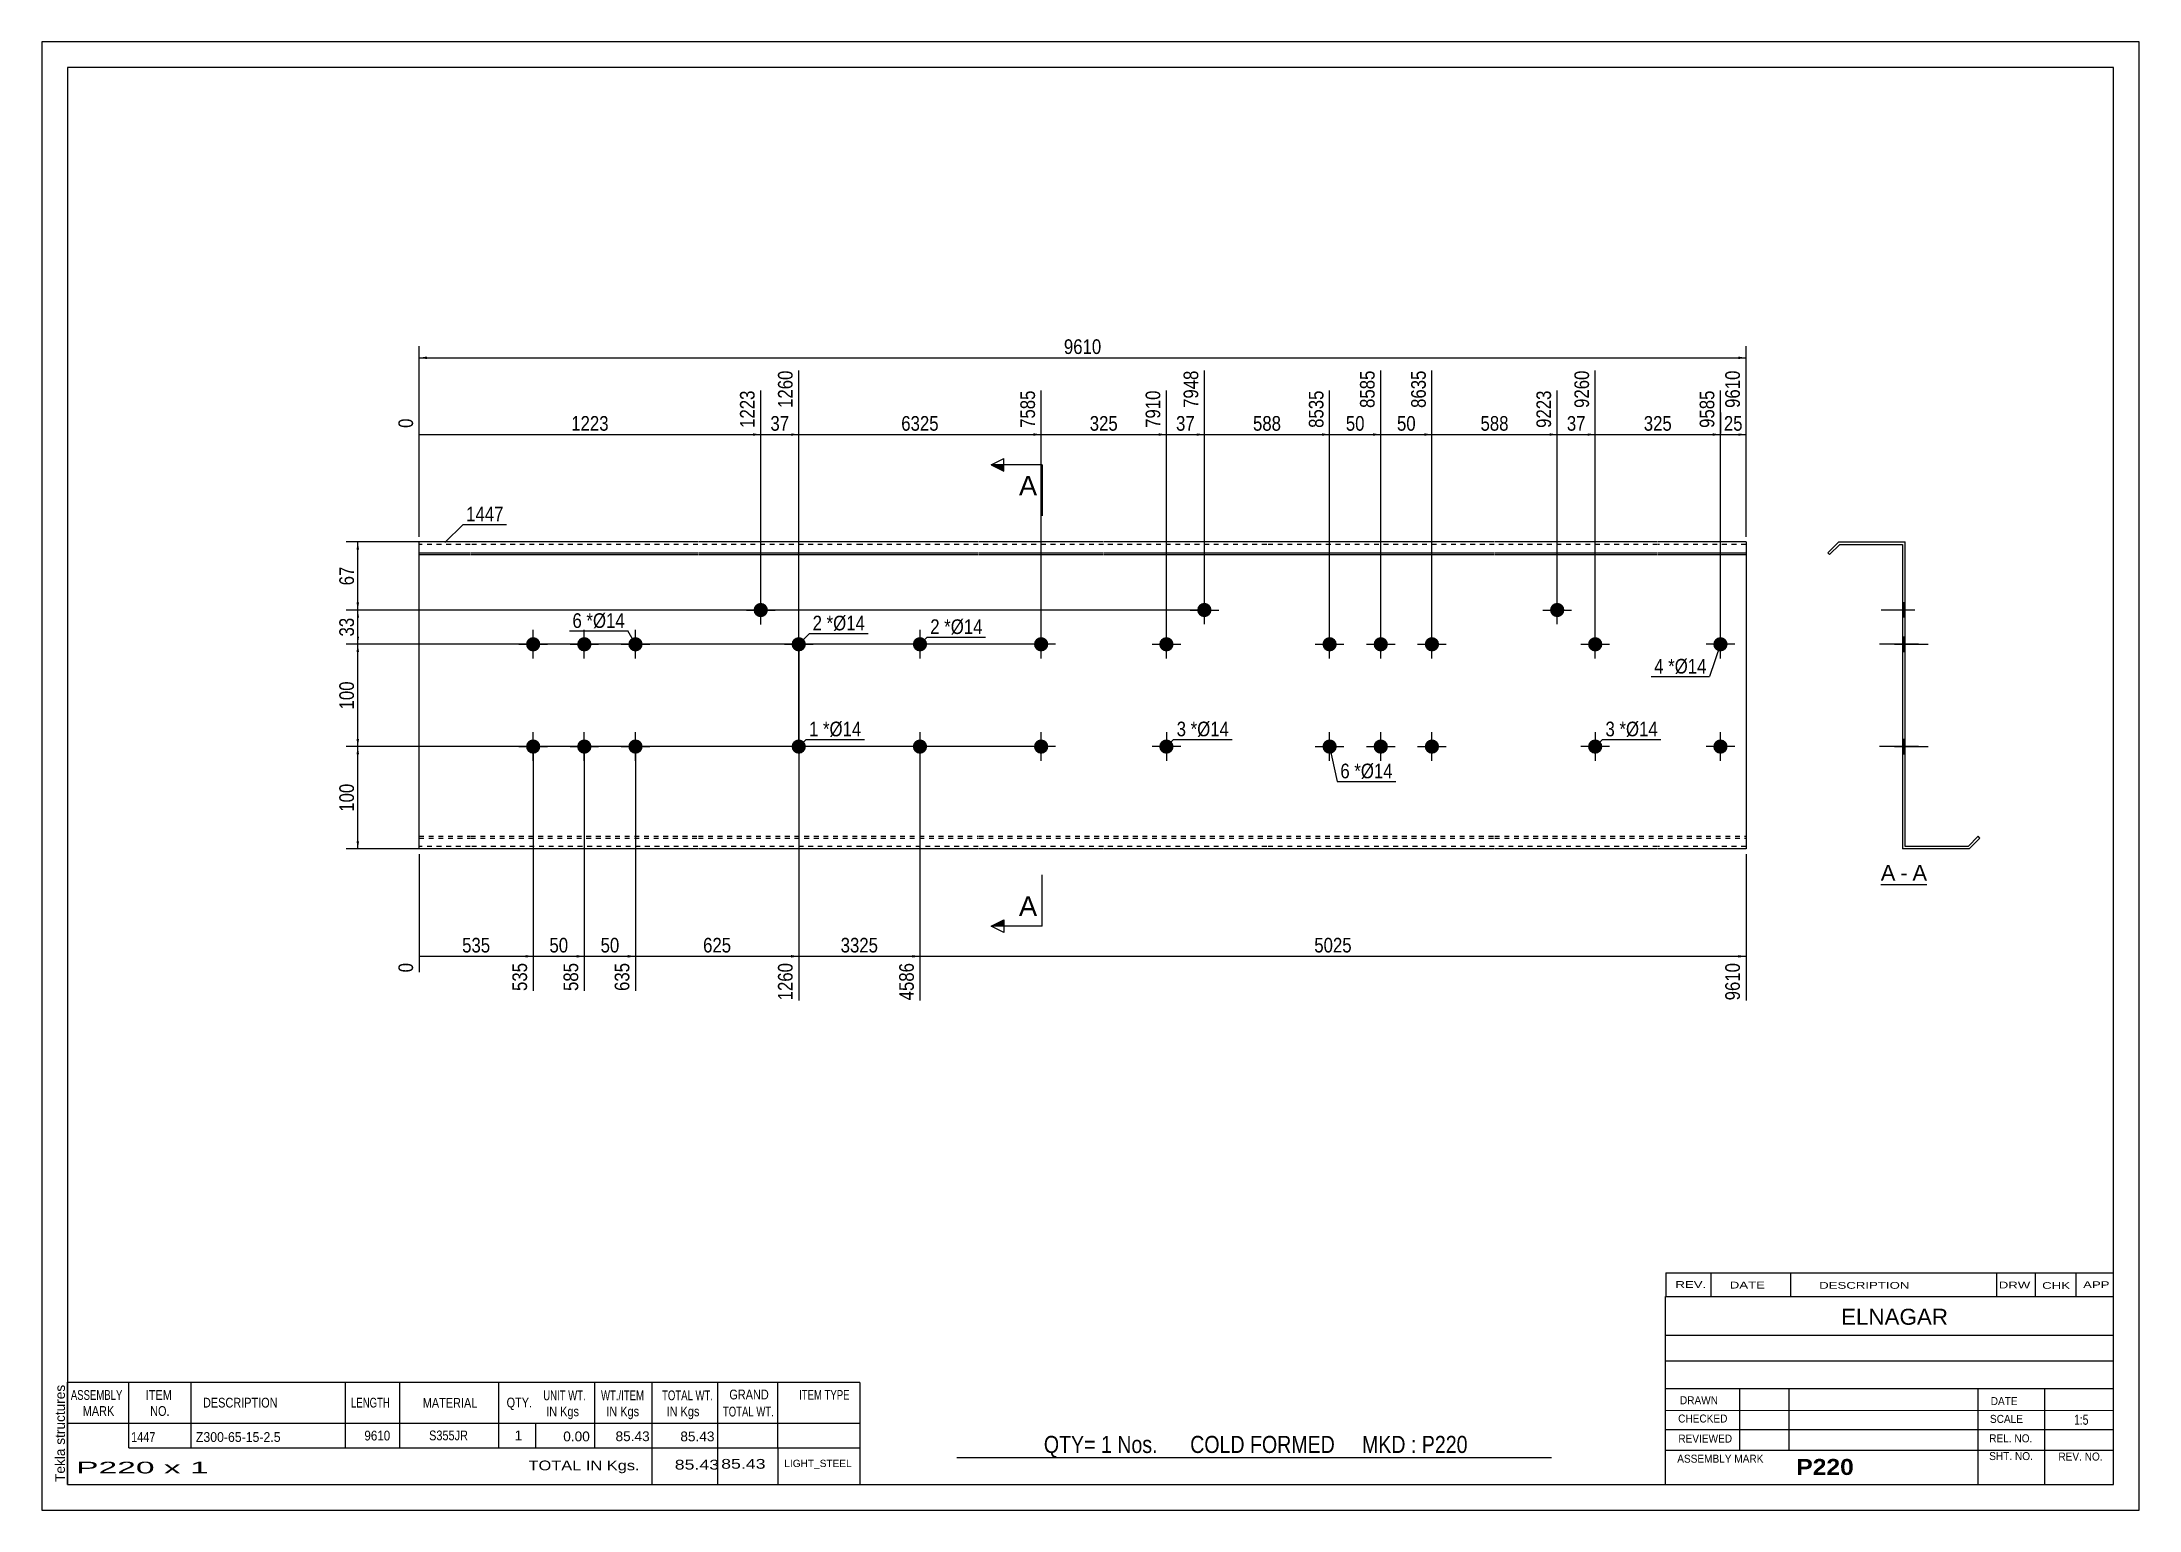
# Paper-space layout 'Layout1' of a CAD drawing. Header units: millimetres. Extents: x 0 to 410, y 0 to 287.
# The model-space entities are those that its viewports show. They can reach past a viewport. Long polylines and large blocks are cut down to what shows.
import ezdxf

# ---------------------------------------------------------------- set-up
doc = ezdxf.new("R2010")
doc.units = ezdxf.units.MM
doc.linetypes.add('DXK_LINE_DOT1', pattern=[1.8814, 0.9407, -0.9407])
doc.layers.add('Viewport layer', color=7, linetype='Continuous', plot=False)
doc.styles.add('Arial', font='ARIAL.TTF', dxfattribs={"height": 0.2})
doc.styles.add('Arial Bold', font='ARIALBD.TTF', dxfattribs={"height": 0.2})
doc.styles.add('Arial Narrow', font='ARIALN.TTF', dxfattribs={"height": 0.2})

# ---------------------------------------------------------------- blocks, each defined once
blk = doc.blocks.new('Unknown-627191105-1924')
at = {"color": 5, "linetype": 'Continuous'}
for p, q in [((331.25, 122.75), (-68.75, 122.75)), ((-68.75, 122.75), (-68.75, -154.25)), ((331.25, -154.25), (331.25, 122.75)), ((-68.75, -154.25), (331.25, -154.25))]:
    blk.add_line(p, q, dxfattribs=at)
at = {"color": 174, "linetype": 'Continuous', "style": 'Arial'}
blk.add_text('Tekla structures', height=1.9102, rotation=90, dxfattribs=at).set_placement((-69.25, -153.75))
blk = doc.blocks.new('Unknown-627191105-12 - 1238')
at = {"color": 7, "linetype": 'Continuous'}
blk.add_line((285.76, -36.95), (294.79, -36.95), dxfattribs=at)
at = {"color": 0, "linetype": 'Continuous'}
blk.add_wipeout([(288.61, -36.2), (288.61, -33), (285.76, -33), (285.76, -36.2)], dxfattribs=at)
blk.add_wipeout([(290.99, -36.2), (290.99, -33), (289.57, -33), (289.57, -36.2)], dxfattribs=at)
at = {"color": 96, "linetype": 'Continuous', "style": 'Arial'}
blk.add_text('A', height=3.06, dxfattribs=at).set_placement((285.76, -36.2))
at = {"color": 0, "linetype": 'Continuous'}
blk.add_wipeout([(294.79, -36.2), (294.79, -33), (291.95, -33), (291.95, -36.2)], dxfattribs=at)
at = {"color": 96, "linetype": 'Continuous', "style": 'Arial'}
for s, p in [('-', (289.57, -36.2)), ('A', (291.95, -36.2))]:
    blk.add_text(s, height=3.06, dxfattribs=at).set_placement(p)
blk = doc.blocks.new('Bolt-627191105-1223 - 1203')
at = {"linetype": 'Continuous'}
blk.add_hatch(color=3, dxfattribs=at).paths.add_polyline_path([(144.69, 10, -1), (147.49, 10, -1)])
at = {"color": 3, "linetype": 'Continuous'}
for p, q in [((146.09, 7.2), (146.09, 12.8)), ((143.29, 10), (148.89, 10))]:
    blk.add_line(p, q, dxfattribs=at)
blk = doc.blocks.new('Part-627191105-1218 - 1203')
at = {"color": 2, "linetype": 'Continuous'}
for p, q in [((0, -30), (0, 30)), ((10, 30), (0, 30)), ((54.49, 30), (10.1, 30)), ((86.41, 30), (54.59, 30)), ((109.31, 30), (86.51, 30)), ((133.79, 30), (109.41, 30)), ((165.71, 30), (133.89, 30)), ((210.2, 30), (165.81, 30)), ((242.11, 30), (210.3, 30)), ((259.41, 30), (242.21, 30)), ((259.41, 30), (259.41, 27.88)), ((0, 27.88), (10, 27.88)), ((0, 27.53), (10, 27.53)), ((10.1, 27.88), (54.49, 27.88)), ((10.1, 27.53), (54.49, 27.53)), ((54.59, 27.88), (86.41, 27.88)), ((54.59, 27.53), (86.41, 27.53)), ((86.51, 27.88), (109.31, 27.88)), ((86.51, 27.53), (109.31, 27.53)), ((109.41, 27.88), (133.79, 27.88)), ((109.41, 27.53), (133.79, 27.53)), ((133.89, 27.88), (165.71, 27.88)), ((133.89, 27.53), (165.71, 27.53)), ((165.81, 27.88), (210.2, 27.88)), ((165.81, 27.53), (210.2, 27.53)), ((210.3, 27.88), (242.11, 27.88)), ((210.3, 27.53), (242.11, 27.53)), ((242.21, 27.88), (259.41, 27.88)), ((242.21, 27.53), (259.41, 27.53)), ((259.41, 27.88), (259.41, -30)), ((10, -30), (0, -30)), ((54.49, -30), (10.1, -30)), ((86.41, -30), (54.59, -30)), ((109.31, -30), (86.51, -30)), ((133.79, -30), (109.41, -30)), ((165.71, -30), (133.89, -30)), ((210.2, -30), (165.81, -30)), ((242.11, -30), (210.3, -30)), ((259.41, -30), (242.21, -30))]:
    blk.add_line(p, q, dxfattribs=at)
at = {"color": 7, "linetype": 'DXK_LINE_DOT1'}
for p, q in [((10, 29.5), (0, 29.5)), ((54.49, 29.5), (10.1, 29.5)), ((86.41, 29.5), (54.59, 29.5)), ((109.31, 29.5), (86.51, 29.5)), ((133.79, 29.5), (109.41, 29.5)), ((165.71, 29.5), (133.89, 29.5)), ((210.2, 29.5), (165.81, 29.5)), ((242.11, 29.5), (210.3, 29.5)), ((259.41, 29.5), (242.21, 29.5)), ((0, -27.53), (10, -27.53)), ((0, -27.88), (10, -27.88)), ((10.1, -27.53), (54.49, -27.53)), ((10.1, -27.88), (54.49, -27.88)), ((54.59, -27.53), (86.41, -27.53)), ((54.59, -27.88), (86.41, -27.88)), ((86.51, -27.53), (109.31, -27.53)), ((86.51, -27.88), (109.31, -27.88)), ((109.41, -27.53), (133.79, -27.53)), ((109.41, -27.88), (133.79, -27.88)), ((133.89, -27.53), (165.71, -27.53)), ((133.89, -27.88), (165.71, -27.88)), ((165.81, -27.53), (210.2, -27.53)), ((165.81, -27.88), (210.2, -27.88)), ((210.3, -27.53), (242.11, -27.53)), ((210.3, -27.88), (242.11, -27.88)), ((242.21, -27.53), (259.41, -27.53)), ((242.21, -27.88), (259.41, -27.88)), ((10, -29.5), (0, -29.5)), ((54.49, -29.5), (10.1, -29.5)), ((86.41, -29.5), (54.59, -29.5)), ((109.31, -29.5), (86.51, -29.5)), ((133.79, -29.5), (109.41, -29.5)), ((165.71, -29.5), (133.89, -29.5)), ((210.2, -29.5), (165.81, -29.5)), ((242.11, -29.5), (210.3, -29.5)), ((259.41, -29.5), (242.21, -29.5))]:
    blk.add_line(p, q, dxfattribs=at)
blk = doc.blocks.new('Bolt-627191105-1219 - 1203')
at = {"linetype": 'Continuous'}
for points in [[(176.6, 10, -1), (179.4, 10, -1)], [(186.6, 10, -1), (189.4, 10, -1)], [(196.6, 10, -1), (199.4, 10, -1)], [(176.6, -10, -1), (179.4, -10, -1)], [(186.6, -10, -1), (189.4, -10, -1)], [(196.6, -10, -1), (199.4, -10, -1)]]:
    blk.add_hatch(color=3, dxfattribs=at).paths.add_polyline_path(points)
at = {"color": 3, "linetype": 'Continuous'}
for p, q in [((178, 7.2), (178, 12.8)), ((188, 7.2), (188, 12.8)), ((198, 7.2), (198, 12.8)), ((175.2, 10), (180.8, 10)), ((185.2, 10), (190.8, 10)), ((195.2, 10), (200.8, 10)), ((178, -12.8), (178, -7.2)), ((188, -12.8), (188, -7.2)), ((198, -12.8), (198, -7.2)), ((175.2, -10), (180.8, -10)), ((185.2, -10), (190.8, -10)), ((195.2, -10), (200.8, -10))]:
    blk.add_line(p, q, dxfattribs=at)
blk = doc.blocks.new('Bolt-627191105-1220 - 1203')
at = {"linetype": 'Continuous'}
blk.add_hatch(color=3, dxfattribs=at).paths.add_polyline_path([(152.11, 16.7, -1), (154.91, 16.7, -1)])
at = {"color": 3, "linetype": 'Continuous'}
for p, q in [((150.71, 16.7), (156.31, 16.7)), ((153.51, 13.9), (153.51, 19.5))]:
    blk.add_line(p, q, dxfattribs=at)
blk = doc.blocks.new('Bolt-627191105-1221 - 1203')
at = {"linetype": 'Continuous'}
blk.add_hatch(color=3, dxfattribs=at).paths.add_polyline_path([(221.09, 16.7, -1), (223.89, 16.7, -1)])
at = {"color": 3, "linetype": 'Continuous'}
for p, q in [((219.69, 16.7), (225.29, 16.7)), ((222.49, 13.9), (222.49, 19.5))]:
    blk.add_line(p, q, dxfattribs=at)
blk = doc.blocks.new('Bolt-627191105-1222 - 1203')
at = {"linetype": 'Continuous'}
blk.add_hatch(color=3, dxfattribs=at).paths.add_polyline_path([(147.49, -10, -1), (144.69, -10, -1)])
at = {"color": 3, "linetype": 'Continuous'}
for p, q in [((146.09, -7.2), (146.09, -12.8)), ((148.89, -10), (143.29, -10))]:
    blk.add_line(p, q, dxfattribs=at)
blk = doc.blocks.new('Bolt-627191105-1224 - 1203')
at = {"linetype": 'Continuous'}
for points in [[(20.89, 10, -1), (23.69, 10, -1)], [(30.89, 10, -1), (33.69, 10, -1)], [(40.89, 10, -1), (43.69, 10, -1)], [(20.89, -10, -1), (23.69, -10, -1)], [(30.89, -10, -1), (33.69, -10, -1)], [(40.89, -10, -1), (43.69, -10, -1)]]:
    blk.add_hatch(color=3, dxfattribs=at).paths.add_polyline_path(points)
at = {"color": 3, "linetype": 'Continuous'}
for p, q in [((22.29, 7.2), (22.29, 12.8)), ((32.29, 7.2), (32.29, 12.8)), ((42.29, 7.2), (42.29, 12.8)), ((19.49, 10), (25.09, 10)), ((29.49, 10), (35.09, 10)), ((39.49, 10), (45.09, 10)), ((22.29, -12.8), (22.29, -7.2)), ((32.29, -12.8), (32.29, -7.2)), ((42.29, -12.8), (42.29, -7.2)), ((19.49, -10), (25.09, -10)), ((29.49, -10), (35.09, -10)), ((39.49, -10), (45.09, -10))]:
    blk.add_line(p, q, dxfattribs=at)
blk = doc.blocks.new('Bolt-627191105-1225 - 1203')
at = {"linetype": 'Continuous'}
blk.add_hatch(color=3, dxfattribs=at).paths.add_polyline_path([(65.38, 16.69, -1), (68.18, 16.69, -1)])
at = {"color": 3, "linetype": 'Continuous'}
for p, q in [((63.98, 16.69), (69.58, 16.69)), ((66.78, 13.89), (66.78, 19.49))]:
    blk.add_line(p, q, dxfattribs=at)
blk = doc.blocks.new('Bolt-627191105-1226 - 1203')
at = {"linetype": 'Continuous'}
for points in [[(99.31, 10, -1), (96.51, 10, -1)], [(99.31, -10, -1), (96.51, -10, -1)]]:
    blk.add_hatch(color=3, dxfattribs=at).paths.add_polyline_path(points)
at = {"color": 3, "linetype": 'Continuous'}
for p, q in [((97.91, 12.8), (97.91, 7.2)), ((100.71, 10), (95.11, 10)), ((97.91, -7.2), (97.91, -12.8)), ((100.71, -10), (95.11, -10))]:
    blk.add_line(p, q, dxfattribs=at)
blk = doc.blocks.new('Bolt-627191105-1227 - 1203')
at = {"linetype": 'Continuous'}
blk.add_hatch(color=3, dxfattribs=at).paths.add_polyline_path([(72.81, 10, -1), (75.61, 10, -1)])
at = {"color": 3, "linetype": 'Continuous'}
for p, q in [((74.21, 7.2), (74.21, 12.8)), ((71.41, 10), (77.01, 10))]:
    blk.add_line(p, q, dxfattribs=at)
blk = doc.blocks.new('Bolt-627191105-1228 - 1203')
at = {"linetype": 'Continuous'}
blk.add_hatch(color=3, dxfattribs=at).paths.add_polyline_path([(75.61, -10, -1), (72.81, -10, -1)])
at = {"color": 3, "linetype": 'Continuous'}
for p, q in [((74.21, -7.2), (74.21, -12.8)), ((77.01, -10), (71.41, -10))]:
    blk.add_line(p, q, dxfattribs=at)
blk = doc.blocks.new('Bolt-627191105-1229 - 1203')
at = {"linetype": 'Continuous'}
blk.add_hatch(color=3, dxfattribs=at).paths.add_polyline_path([(228.52, 10, -1), (231.32, 10, -1)])
at = {"color": 3, "linetype": 'Continuous'}
for p, q in [((229.92, 7.2), (229.92, 12.8)), ((227.12, 10), (232.72, 10))]:
    blk.add_line(p, q, dxfattribs=at)
blk = doc.blocks.new('Bolt-627191105-1230 - 1203')
at = {"linetype": 'Continuous'}
blk.add_hatch(color=3, dxfattribs=at).paths.add_polyline_path([(231.32, -10, -1), (228.52, -10, -1)])
at = {"color": 3, "linetype": 'Continuous'}
for p, q in [((229.92, -7.2), (229.92, -12.8)), ((232.72, -10), (227.12, -10))]:
    blk.add_line(p, q, dxfattribs=at)
blk = doc.blocks.new('Bolt-627191105-1231 - 1203')
at = {"linetype": 'Continuous'}
for points in [[(120.2, 10, -1), (123, 10, -1)], [(253.01, 10, -1), (255.81, 10, -1)]]:
    blk.add_hatch(color=3, dxfattribs=at).paths.add_polyline_path(points)
at = {"color": 3, "linetype": 'Continuous'}
for p, q in [((121.6, 7.2), (121.6, 12.8)), ((254.41, 7.2), (254.41, 12.8)), ((124.4, 10), (118.8, 10)), ((257.21, 10), (251.61, 10))]:
    blk.add_line(p, q, dxfattribs=at)
blk = doc.blocks.new('Bolt-627191105-1232 - 1203')
at = {"linetype": 'Continuous'}
for points in [[(120.2, -10, -1), (123, -10, -1)], [(253.01, -10, -1), (255.81, -10, -1)]]:
    blk.add_hatch(color=3, dxfattribs=at).paths.add_polyline_path(points)
at = {"color": 3, "linetype": 'Continuous'}
for p, q in [((121.6, -12.8), (121.6, -7.2)), ((254.41, -12.8), (254.41, -7.2)), ((124.4, -10), (118.8, -10)), ((257.21, -10), (251.61, -10))]:
    blk.add_line(p, q, dxfattribs=at)
blk = doc.blocks.new('Part-627191105-1240 - 1238')
at = {"color": 2, "linetype": 'Continuous'}
for p, q in [((277.53, 30), (275.41, 27.88)), ((275.76, 27.53), (277.73, 29.5)), ((277.53, 30), (290.53, 30)), ((277.73, 29.5), (290.03, 29.5)), ((290.03, 29.5), (290.03, -30)), ((290.53, -29.5), (290.53, 30)), ((275.41, 27.88), (275.76, 27.53)), ((304.79, -27.53), (302.82, -29.5)), ((303.03, -30), (305.15, -27.88)), ((305.15, -27.88), (304.79, -27.53)), ((303.03, -30), (290.03, -30)), ((302.82, -29.5), (290.53, -29.5))]:
    blk.add_line(p, q, dxfattribs=at)
blk = doc.blocks.new('Bolt-627191105-1241 - 1238')
at = {"linetype": 'Continuous'}
for points in [[(290.03, 11.4), (290.03, 8.6), (290.53, 8.6), (290.53, 11.4)], [(290.03, 11.4), (290.03, 8.6), (290.53, 8.6), (290.53, 11.4)], [(290.03, 11.4), (290.03, 8.6), (290.53, 8.6), (290.53, 11.4)], [(290.03, -8.6), (290.03, -11.4), (290.53, -11.4), (290.53, -8.6)], [(290.03, -8.6), (290.03, -11.4), (290.53, -11.4), (290.53, -8.6)], [(290.03, -8.6), (290.03, -11.4), (290.53, -11.4), (290.53, -8.6)]]:
    blk.add_hatch(color=3, dxfattribs=at).paths.add_polyline_path(points)
at = {"color": 3, "linetype": 'Continuous'}
for p, q in [((293.13, 10), (285.53, 10)), ((293.13, 10), (285.53, 10)), ((293.13, 10), (285.53, 10)), ((290.53, 11.4), (290.03, 11.4)), ((290.53, 11.4), (290.03, 11.4)), ((290.53, 11.4), (290.03, 11.4)), ((290.53, 8.6), (290.03, 8.6)), ((290.53, 8.6), (290.03, 8.6)), ((290.53, 8.6), (290.03, 8.6)), ((293.13, -10), (285.53, -10)), ((293.13, -10), (285.53, -10)), ((293.13, -10), (285.53, -10)), ((290.53, -8.6), (290.03, -8.6)), ((290.53, -8.6), (290.03, -8.6)), ((290.53, -8.6), (290.03, -8.6)), ((290.53, -11.4), (290.03, -11.4)), ((290.53, -11.4), (290.03, -11.4)), ((290.53, -11.4), (290.03, -11.4))]:
    blk.add_line(p, q, dxfattribs=at)
blk = doc.blocks.new('Bolt-627191105-1242 - 1238')
at = {"linetype": 'Continuous'}
blk.add_hatch(color=3, dxfattribs=at).paths.add_polyline_path([(290.03, 18.1), (290.03, 15.3), (290.53, 15.3), (290.53, 18.1)])
at = {"color": 3, "linetype": 'Continuous'}
for p, q in [((292.43, 16.7), (285.83, 16.7)), ((290.53, 18.1), (290.03, 18.1)), ((290.53, 15.3), (290.03, 15.3))]:
    blk.add_line(p, q, dxfattribs=at)
blk = doc.blocks.new('Bolt-627191105-1243 - 1238')
at = {"linetype": 'Continuous'}
blk.add_hatch(color=3, dxfattribs=at).paths.add_polyline_path([(290.03, 18.1), (290.03, 15.3), (290.53, 15.3), (290.53, 18.1)])
at = {"color": 3, "linetype": 'Continuous'}
for p, q in [((292.43, 16.7), (285.83, 16.7)), ((290.53, 18.1), (290.03, 18.1)), ((290.53, 15.3), (290.03, 15.3))]:
    blk.add_line(p, q, dxfattribs=at)
blk = doc.blocks.new('Bolt-627191105-1244 - 1238')
at = {"linetype": 'Continuous'}
blk.add_hatch(color=3, dxfattribs=at).paths.add_polyline_path([(290.53, -11.4), (290.53, -8.6), (290.03, -8.6), (290.03, -11.4)])
at = {"color": 3, "linetype": 'Continuous'}
for p, q in [((290.53, -8.6), (290.03, -8.6)), ((292.13, -10), (290.03, -10)), ((290.53, -11.4), (290.03, -11.4))]:
    blk.add_line(p, q, dxfattribs=at)
blk = doc.blocks.new('Bolt-627191105-1245 - 1238')
at = {"linetype": 'Continuous'}
blk.add_hatch(color=3, dxfattribs=at).paths.add_polyline_path([(290.03, 11.4), (290.03, 8.6), (290.53, 8.6), (290.53, 11.4)])
at = {"color": 3, "linetype": 'Continuous'}
for p, q in [((292.43, 10), (285.83, 10)), ((290.53, 11.4), (290.03, 11.4)), ((290.53, 8.6), (290.03, 8.6))]:
    blk.add_line(p, q, dxfattribs=at)
blk = doc.blocks.new('Bolt-627191105-1246 - 1238')
at = {"linetype": 'Continuous'}
for points in [[(290.03, 11.4), (290.03, 8.6), (290.53, 8.6), (290.53, 11.4)], [(290.03, 11.4), (290.03, 8.6), (290.53, 8.6), (290.53, 11.4)], [(290.03, 11.4), (290.03, 8.6), (290.53, 8.6), (290.53, 11.4)], [(290.03, -8.6), (290.03, -11.4), (290.53, -11.4), (290.53, -8.6)], [(290.03, -8.6), (290.03, -11.4), (290.53, -11.4), (290.53, -8.6)], [(290.03, -8.6), (290.03, -11.4), (290.53, -11.4), (290.53, -8.6)]]:
    blk.add_hatch(color=3, dxfattribs=at).paths.add_polyline_path(points)
at = {"color": 3, "linetype": 'Continuous'}
for p, q in [((293.13, 10), (285.53, 10)), ((293.13, 10), (285.53, 10)), ((293.13, 10), (285.53, 10)), ((290.53, 11.4), (290.03, 11.4)), ((290.53, 11.4), (290.03, 11.4)), ((290.53, 11.4), (290.03, 11.4)), ((290.53, 8.6), (290.03, 8.6)), ((290.53, 8.6), (290.03, 8.6)), ((290.53, 8.6), (290.03, 8.6)), ((293.13, -10), (285.53, -10)), ((293.13, -10), (285.53, -10)), ((293.13, -10), (285.53, -10)), ((290.53, -8.6), (290.03, -8.6)), ((290.53, -8.6), (290.03, -8.6)), ((290.53, -8.6), (290.03, -8.6)), ((290.53, -11.4), (290.03, -11.4)), ((290.53, -11.4), (290.03, -11.4)), ((290.53, -11.4), (290.03, -11.4))]:
    blk.add_line(p, q, dxfattribs=at)
blk = doc.blocks.new('Bolt-627191105-1247 - 1238')
at = {"linetype": 'Continuous'}
blk.add_hatch(color=3, dxfattribs=at).paths.add_polyline_path([(290.03, 18.09), (290.03, 15.29), (290.53, 15.29), (290.53, 18.09)])
at = {"color": 3, "linetype": 'Continuous'}
for p, q in [((292.43, 16.69), (285.83, 16.69)), ((290.53, 18.09), (290.03, 18.09)), ((290.53, 15.29), (290.03, 15.29))]:
    blk.add_line(p, q, dxfattribs=at)
blk = doc.blocks.new('Bolt-627191105-1248 - 1238')
at = {"linetype": 'Continuous'}
for points in [[(290.53, 8.6), (290.53, 11.4), (290.03, 11.4), (290.03, 8.6)], [(290.53, -11.4), (290.53, -8.6), (290.03, -8.6), (290.03, -11.4)]]:
    blk.add_hatch(color=3, dxfattribs=at).paths.add_polyline_path(points)
at = {"color": 3, "linetype": 'Continuous'}
for p, q in [((290.53, 10), (286.03, 10)), ((290.53, 11.4), (290.03, 11.4)), ((290.53, 8.6), (290.03, 8.6)), ((290.53, -10), (286.03, -10)), ((290.53, -8.6), (290.03, -8.6)), ((290.53, -11.4), (290.03, -11.4))]:
    blk.add_line(p, q, dxfattribs=at)
blk = doc.blocks.new('Bolt-627191105-1249 - 1238')
at = {"linetype": 'Continuous'}
blk.add_hatch(color=3, dxfattribs=at).paths.add_polyline_path([(290.03, 11.4), (290.03, 8.6), (290.53, 8.6), (290.53, 11.4)])
at = {"color": 3, "linetype": 'Continuous'}
for p, q in [((292.43, 10), (285.83, 10)), ((290.53, 11.4), (290.03, 11.4)), ((290.53, 8.6), (290.03, 8.6))]:
    blk.add_line(p, q, dxfattribs=at)
blk = doc.blocks.new('Bolt-627191105-1250 - 1238')
at = {"linetype": 'Continuous'}
blk.add_hatch(color=3, dxfattribs=at).paths.add_polyline_path([(290.53, -11.4), (290.53, -8.6), (290.03, -8.6), (290.03, -11.4)])
at = {"color": 3, "linetype": 'Continuous'}
for p, q in [((290.53, -8.6), (290.03, -8.6)), ((292.13, -10), (290.03, -10)), ((290.53, -11.4), (290.03, -11.4))]:
    blk.add_line(p, q, dxfattribs=at)
blk = doc.blocks.new('Bolt-627191105-1251 - 1238')
at = {"linetype": 'Continuous'}
blk.add_hatch(color=3, dxfattribs=at).paths.add_polyline_path([(290.03, 11.4), (290.03, 8.6), (290.53, 8.6), (290.53, 11.4)])
at = {"color": 3, "linetype": 'Continuous'}
for p, q in [((292.43, 10), (285.83, 10)), ((290.53, 11.4), (290.03, 11.4)), ((290.53, 8.6), (290.03, 8.6))]:
    blk.add_line(p, q, dxfattribs=at)
blk = doc.blocks.new('Bolt-627191105-1252 - 1238')
at = {"linetype": 'Continuous'}
blk.add_hatch(color=3, dxfattribs=at).paths.add_polyline_path([(290.53, -11.4), (290.53, -8.6), (290.03, -8.6), (290.03, -11.4)])
at = {"color": 3, "linetype": 'Continuous'}
for p, q in [((290.53, -8.6), (290.03, -8.6)), ((292.13, -10), (290.03, -10)), ((290.53, -11.4), (290.03, -11.4))]:
    blk.add_line(p, q, dxfattribs=at)
blk = doc.blocks.new('Bolt-627191105-1253 - 1238')
at = {"linetype": 'Continuous'}
blk.add_hatch(color=3, dxfattribs=at).paths.add_polyline_path([(290.03, 11.4), (290.03, 8.6), (290.53, 8.6), (290.53, 11.4)])
blk.add_hatch(color=3, dxfattribs=at).paths.add_polyline_path([(290.03, 11.4), (290.03, 8.6), (290.53, 8.6), (290.53, 11.4)])
at = {"color": 3, "linetype": 'Continuous'}
for p, q in [((288.43, 10), (295.03, 10)), ((288.43, 10), (295.03, 10)), ((290.03, 11.4), (290.53, 11.4)), ((290.03, 11.4), (290.53, 11.4)), ((290.03, 8.6), (290.53, 8.6)), ((290.03, 8.6), (290.53, 8.6))]:
    blk.add_line(p, q, dxfattribs=at)
blk = doc.blocks.new('Bolt-627191105-1254 - 1238')
at = {"linetype": 'Continuous'}
blk.add_hatch(color=3, dxfattribs=at).paths.add_polyline_path([(290.03, -8.6), (290.03, -11.4), (290.53, -11.4), (290.53, -8.6)])
blk.add_hatch(color=3, dxfattribs=at).paths.add_polyline_path([(290.03, -8.6), (290.03, -11.4), (290.53, -11.4), (290.53, -8.6)])
at = {"color": 3, "linetype": 'Continuous'}
for p, q in [((288.43, -10), (295.03, -10)), ((288.43, -10), (295.03, -10)), ((290.03, -8.6), (290.53, -8.6)), ((290.03, -8.6), (290.53, -8.6)), ((290.03, -11.4), (290.53, -11.4)), ((290.03, -11.4), (290.53, -11.4))]:
    blk.add_line(p, q, dxfattribs=at)
blk = doc.blocks.new('StraightDimension-627191105-1328 - 1203')
at = {"linetype": 'Continuous'}
blk.add_hatch(color=7, dxfattribs=at).paths.add_polyline_path([(40.79, -50.75), (42.29, -51), (40.79, -51.25)])
at = {"color": 7, "linetype": 'Continuous'}
for p, q in [((32.29, -11), (32.29, -57.78)), ((42.29, -11), (42.29, -57.78)), ((32.29, -51), (42.29, -51))]:
    blk.add_line(p, q, dxfattribs=at)
at = {"color": 0}
blk.add_wipeout([(39.72, -50.85), (39.72, -46.65), (34.87, -46.65), (34.87, -50.85)], dxfattribs=at)
at = {"color": 0, "linetype": 'Continuous'}
blk.add_wipeout([(41.69, -51.7), (37.49, -51.7), (37.49, -58.38), (41.69, -58.38)], dxfattribs=at)
at = {"color": 3, "style": 'Arial Narrow'}
blk.add_text('50', height=2.863, dxfattribs=at).set_placement((35.47, -50.25))
at = {"color": 3, "linetype": 'Continuous', "style": 'Arial Narrow'}
blk.add_text('635', height=2.863, rotation=90.0002, dxfattribs=at).set_placement((41.09, -57.78))
blk = doc.blocks.new('StraightDimension-627191105-1279 - 1203')
at = {"linetype": 'Continuous'}
blk.add_hatch(color=7, dxfattribs=at).paths.add_polyline_path([(65.28, 51.25), (66.78, 51), (65.28, 50.75)])
at = {"color": 7, "linetype": 'Continuous'}
for p, q in [((66.78, 17.69), (66.78, 59.61)), ((0, 31), (0, 54.13)), ((0, 51), (66.78, 51))]:
    blk.add_line(p, q, dxfattribs=at)
at = {"color": 0, "linetype": 'Continuous'}
for points in [[(66.18, 60.21), (61.98, 60.21), (61.98, 51.7), (66.18, 51.7)], [(-0.6, 54.73), (-4.8, 54.73), (-4.8, 51.7), (-0.6, 51.7)]]:
    blk.add_wipeout(points, dxfattribs=at)
at = {"color": 0}
blk.add_wipeout([(37.65, 51.15), (37.65, 55.35), (29.13, 55.35), (29.13, 51.15)], dxfattribs=at)
at = {"color": 3, "linetype": 'Continuous', "style": 'Arial Narrow'}
for s, height, p in [('1223', 2.863, (65.58, 52.3)), ('0', 2.86, (-1.2, 52.3))]:
    blk.add_text(s, height=height, rotation=90.0002, dxfattribs=at).set_placement(p)
at = {"color": 3, "style": 'Arial Narrow'}
blk.add_text('1223', height=2.863, dxfattribs=at).set_placement((29.73, 51.75))
blk = doc.blocks.new('StraightDimension-627191105-1350 - 1203')
at = {"linetype": 'Continuous'}
for points in [[(-12.25, 15.2), (-12, 16.7), (-11.75, 15.2)], [(-11.75, 11.5), (-12, 10), (-12.25, 11.5)]]:
    blk.add_hatch(color=7, dxfattribs=at).paths.add_polyline_path(points)
at = {"color": 7, "linetype": 'Continuous'}
for p, q in [((152.51, 16.7), (-14.25, 16.7)), ((-12, 10), (-12, 16.7)), ((120.6, 10), (-14.25, 10))]:
    blk.add_line(p, q, dxfattribs=at)
at = {"color": 0}
blk.add_wipeout([(-12.15, 15.78), (-16.35, 15.78), (-16.35, 10.92), (-12.15, 10.92)], dxfattribs=at)
at = {"color": 3, "style": 'Arial Narrow'}
blk.add_text('33', height=2.863, rotation=90.0002, dxfattribs=at).set_placement((-12.75, 11.52))
blk = doc.blocks.new('StraightDimension-627191105-1277 - 1203')
at = {"linetype": 'Continuous'}
blk.add_hatch(color=7, dxfattribs=at).paths.add_polyline_path([(120.1, 51.25), (121.6, 51), (120.1, 50.75)])
at = {"color": 7, "linetype": 'Continuous'}
for p, q in [((74.21, -9), (74.21, 63.51)), ((121.6, 11), (121.6, 59.61)), ((74.21, 51), (121.6, 51))]:
    blk.add_line(p, q, dxfattribs=at)
at = {"color": 0, "linetype": 'Continuous'}
blk.add_wipeout([(121, 60.21), (116.8, 60.21), (116.8, 51.7), (121, 51.7)], dxfattribs=at)
at = {"color": 0}
blk.add_wipeout([(102.16, 51.15), (102.16, 55.35), (93.65, 55.35), (93.65, 51.15)], dxfattribs=at)
at = {"color": 3, "linetype": 'Continuous', "style": 'Arial Narrow'}
blk.add_text('7585', height=2.863, rotation=90.0002, dxfattribs=at).set_placement((120.4, 52.3))
at = {"color": 3, "style": 'Arial Narrow'}
blk.add_text('6325', height=2.863, dxfattribs=at).set_placement((94.25, 51.75))
blk = doc.blocks.new('StraightDimension-627191105-1270 - 1203')
at = {"linetype": 'Continuous'}
blk.add_hatch(color=7, dxfattribs=at).paths.add_polyline_path([(228.42, 51.25), (229.92, 51), (228.42, 50.75)])
at = {"color": 7, "linetype": 'Continuous'}
for p, q in [((229.92, 11), (229.92, 63.51)), ((222.49, 17.7), (222.49, 59.61)), ((222.49, 51), (229.92, 51))]:
    blk.add_line(p, q, dxfattribs=at)
at = {"color": 0}
blk.add_wipeout([(228.63, 51.15), (228.63, 55.35), (223.78, 55.35), (223.78, 51.15)], dxfattribs=at)
at = {"color": 0, "linetype": 'Continuous'}
blk.add_wipeout([(229.32, 64.11), (225.12, 64.11), (225.12, 55.6), (229.32, 55.6)], dxfattribs=at)
at = {"color": 3, "linetype": 'Continuous', "style": 'Arial Narrow'}
blk.add_text('9260', height=2.863, rotation=90.0002, dxfattribs=at).set_placement((228.72, 56.2))
at = {"color": 3, "style": 'Arial Narrow'}
blk.add_text('37', height=2.863, dxfattribs=at).set_placement((224.38, 51.75))
blk = doc.blocks.new('StraightDimension-627191105-1352 - 1203')
at = {"linetype": 'Continuous'}
for points in [[(-12.25, -11.5), (-12, -10), (-11.75, -11.5)], [(-11.75, -28.5), (-12, -30), (-12.25, -28.5)]]:
    blk.add_hatch(color=7, dxfattribs=at).paths.add_polyline_path(points)
at = {"color": 7, "linetype": 'Continuous'}
for p, q in [((120.6, -10), (-14.25, -10)), ((-12, -30), (-12, -10)), ((21.29, -30), (-14.25, -30))]:
    blk.add_line(p, q, dxfattribs=at)
at = {"color": 0}
blk.add_wipeout([(-12.15, -16.66), (-16.35, -16.66), (-16.35, -23.34), (-12.15, -23.34)], dxfattribs=at)
at = {"color": 3, "style": 'Arial Narrow'}
blk.add_text('100', height=2.863, rotation=90.0002, dxfattribs=at).set_placement((-12.75, -22.74))
blk = doc.blocks.new('StraightDimension-627191105-1268 - 1203')
at = {"linetype": 'Continuous'}
blk.add_hatch(color=7, dxfattribs=at).paths.add_polyline_path([(257.91, 51.25), (259.41, 51), (257.91, 50.75)])
at = {"color": 7, "linetype": 'Continuous'}
for p, q in [((259.41, 31), (259.41, 63.51)), ((254.41, 11), (254.41, 59.61)), ((254.41, 51), (259.41, 51))]:
    blk.add_line(p, q, dxfattribs=at)
at = {"color": 0}
blk.add_wipeout([(259.33, 51.15), (259.33, 55.35), (254.48, 55.35), (254.48, 51.15)], dxfattribs=at)
at = {"color": 0, "linetype": 'Continuous'}
blk.add_wipeout([(258.81, 64.11), (254.61, 64.11), (254.61, 55.6), (258.81, 55.6)], dxfattribs=at)
at = {"color": 3, "linetype": 'Continuous', "style": 'Arial Narrow'}
blk.add_text('9610', height=2.863, rotation=90.0002, dxfattribs=at).set_placement((258.21, 56.2))
at = {"color": 3, "style": 'Arial Narrow'}
blk.add_text('25', height=2.863, dxfattribs=at).set_placement((255.08, 51.75))
blk = doc.blocks.new('StraightDimension-627191105-1326 - 1203')
at = {"linetype": 'Continuous'}
blk.add_hatch(color=7, dxfattribs=at).paths.add_polyline_path([(96.41, -50.75), (97.91, -51), (96.41, -51.25)])
at = {"color": 7, "linetype": 'Continuous'}
for p, q in [((74.21, 9), (74.21, -59.61)), ((97.91, -11), (97.91, -59.61)), ((74.21, -51), (97.91, -51))]:
    blk.add_line(p, q, dxfattribs=at)
at = {"color": 0}
blk.add_wipeout([(90.31, -50.85), (90.31, -46.65), (81.8, -46.65), (81.8, -50.85)], dxfattribs=at)
at = {"color": 0, "linetype": 'Continuous'}
blk.add_wipeout([(97.31, -51.7), (93.11, -51.7), (93.11, -60.21), (97.31, -60.21)], dxfattribs=at)
at = {"color": 3, "style": 'Arial Narrow'}
blk.add_text('3325', height=2.863, dxfattribs=at).set_placement((82.4, -50.25))
at = {"color": 3, "linetype": 'Continuous', "style": 'Arial Narrow'}
blk.add_text('4586', height=2.863, rotation=90.0002, dxfattribs=at).set_placement((96.71, -59.61))
blk = doc.blocks.new('StraightDimension-627191105-1269 - 1203')
at = {"linetype": 'Continuous'}
blk.add_hatch(color=7, dxfattribs=at).paths.add_polyline_path([(252.91, 51.25), (254.41, 51), (252.91, 50.75)])
at = {"color": 7, "linetype": 'Continuous'}
for p, q in [((229.92, 11), (229.92, 63.51)), ((254.41, 11), (254.41, 59.61)), ((229.92, 51), (254.41, 51))]:
    blk.add_line(p, q, dxfattribs=at)
at = {"color": 0, "linetype": 'Continuous'}
blk.add_wipeout([(253.81, 60.21), (249.61, 60.21), (249.61, 51.7), (253.81, 51.7)], dxfattribs=at)
at = {"color": 0}
blk.add_wipeout([(245.5, 51.15), (245.5, 55.35), (238.82, 55.35), (238.82, 51.15)], dxfattribs=at)
at = {"color": 3, "linetype": 'Continuous', "style": 'Arial Narrow'}
blk.add_text('9585', height=2.863, rotation=90.0002, dxfattribs=at).set_placement((253.21, 52.3))
at = {"color": 3, "style": 'Arial Narrow'}
blk.add_text('325', height=2.863, dxfattribs=at).set_placement((239.42, 51.75))
blk = doc.blocks.new('StraightDimension-627191105-1271 - 1203')
at = {"linetype": 'Continuous'}
blk.add_hatch(color=7, dxfattribs=at).paths.add_polyline_path([(220.99, 51.25), (222.49, 51), (220.99, 50.75)])
at = {"color": 7, "linetype": 'Continuous'}
for p, q in [((198, 11), (198, 63.51)), ((222.49, 17.7), (222.49, 59.61)), ((198, 51), (222.49, 51))]:
    blk.add_line(p, q, dxfattribs=at)
at = {"color": 0, "linetype": 'Continuous'}
blk.add_wipeout([(221.89, 60.21), (217.69, 60.21), (217.69, 51.7), (221.89, 51.7)], dxfattribs=at)
at = {"color": 0}
blk.add_wipeout([(213.59, 51.15), (213.59, 55.35), (206.9, 55.35), (206.9, 51.15)], dxfattribs=at)
at = {"color": 3, "linetype": 'Continuous', "style": 'Arial Narrow'}
blk.add_text('9223', height=2.863, rotation=90.0002, dxfattribs=at).set_placement((221.29, 52.3))
at = {"color": 3, "style": 'Arial Narrow'}
blk.add_text('588', height=2.863, dxfattribs=at).set_placement((207.5, 51.75))
blk = doc.blocks.new('StraightDimension-627191105-1351 - 1203')
at = {"linetype": 'Continuous'}
for points in [[(-12.25, 8.5), (-12, 10), (-11.75, 8.5)], [(-11.75, -8.5), (-12, -10), (-12.25, -8.5)]]:
    blk.add_hatch(color=7, dxfattribs=at).paths.add_polyline_path(points)
at = {"color": 7, "linetype": 'Continuous'}
for p, q in [((120.6, 10), (-14.25, 10)), ((-12, -10), (-12, 10)), ((120.6, -10), (-14.25, -10))]:
    blk.add_line(p, q, dxfattribs=at)
at = {"color": 0}
blk.add_wipeout([(-12.15, 3.34), (-16.35, 3.34), (-16.35, -3.34), (-12.15, -3.34)], dxfattribs=at)
at = {"color": 3, "style": 'Arial Narrow'}
blk.add_text('100', height=2.863, rotation=90.0002, dxfattribs=at).set_placement((-12.75, -2.74))
blk = doc.blocks.new('StraightDimension-627191105-1272 - 1203')
at = {"linetype": 'Continuous'}
blk.add_hatch(color=7, dxfattribs=at).paths.add_polyline_path([(196.5, 51.25), (198, 51), (196.5, 50.75)])
at = {"color": 7, "linetype": 'Continuous'}
for p, q in [((188, 11), (188, 63.51)), ((198, 11), (198, 63.51)), ((188, 51), (198, 51))]:
    blk.add_line(p, q, dxfattribs=at)
at = {"color": 0}
blk.add_wipeout([(195.43, 51.15), (195.43, 55.35), (190.57, 55.35), (190.57, 51.15)], dxfattribs=at)
at = {"color": 0, "linetype": 'Continuous'}
blk.add_wipeout([(197.4, 64.11), (193.2, 64.11), (193.2, 55.6), (197.4, 55.6)], dxfattribs=at)
at = {"color": 3, "linetype": 'Continuous', "style": 'Arial Narrow'}
blk.add_text('8635', height=2.863, rotation=90.0002, dxfattribs=at).set_placement((196.8, 56.2))
at = {"color": 3, "style": 'Arial Narrow'}
blk.add_text('50', height=2.863, dxfattribs=at).set_placement((191.17, 51.75))
blk = doc.blocks.new('StraightDimension-627191105-1330 - 1203')
at = {"linetype": 'Continuous'}
blk.add_hatch(color=7, dxfattribs=at).paths.add_polyline_path([(20.79, -50.75), (22.29, -51), (20.79, -51.25)])
at = {"color": 7, "linetype": 'Continuous'}
for p, q in [((22.29, -11), (22.29, -57.78)), ((0, -31), (0, -54.13)), ((0, -51), (22.29, -51))]:
    blk.add_line(p, q, dxfattribs=at)
at = {"color": 0}
blk.add_wipeout([(14.49, -50.85), (14.49, -46.65), (7.8, -46.65), (7.8, -50.85)], dxfattribs=at)
at = {"color": 0, "linetype": 'Continuous'}
for points in [[(-0.6, -51.7), (-4.8, -51.7), (-4.8, -54.73), (-0.6, -54.73)], [(21.69, -51.7), (17.49, -51.7), (17.49, -58.38), (21.69, -58.38)]]:
    blk.add_wipeout(points, dxfattribs=at)
at = {"color": 3, "style": 'Arial Narrow'}
blk.add_text('535', height=2.863, dxfattribs=at).set_placement((8.4, -50.25))
at = {"color": 3, "linetype": 'Continuous', "style": 'Arial Narrow'}
for s, height, p in [('0', 2.86, (-1.2, -54.13)), ('535', 2.863, (21.09, -57.78))]:
    blk.add_text(s, height=height, rotation=90.0002, dxfattribs=at).set_placement(p)
blk = doc.blocks.new('StraightDimension-627191105-1273 - 1203')
at = {"linetype": 'Continuous'}
blk.add_hatch(color=7, dxfattribs=at).paths.add_polyline_path([(186.5, 51.25), (188, 51), (186.5, 50.75)])
at = {"color": 7, "linetype": 'Continuous'}
for p, q in [((188, 11), (188, 63.51)), ((178, 11), (178, 59.61)), ((178, 51), (188, 51))]:
    blk.add_line(p, q, dxfattribs=at)
at = {"color": 0}
blk.add_wipeout([(185.43, 51.15), (185.43, 55.35), (180.57, 55.35), (180.57, 51.15)], dxfattribs=at)
at = {"color": 0, "linetype": 'Continuous'}
blk.add_wipeout([(187.4, 64.11), (183.2, 64.11), (183.2, 55.6), (187.4, 55.6)], dxfattribs=at)
at = {"color": 3, "linetype": 'Continuous', "style": 'Arial Narrow'}
blk.add_text('8585', height=2.863, rotation=90.0002, dxfattribs=at).set_placement((186.8, 56.2))
at = {"color": 3, "style": 'Arial Narrow'}
blk.add_text('50', height=2.863, dxfattribs=at).set_placement((181.17, 51.75))
blk = doc.blocks.new('StraightDimension-627191105-1274 - 1203')
at = {"linetype": 'Continuous'}
blk.add_hatch(color=7, dxfattribs=at).paths.add_polyline_path([(176.5, 51.25), (178, 51), (176.5, 50.75)])
at = {"color": 7, "linetype": 'Continuous'}
for p, q in [((153.51, 17.7), (153.51, 63.51)), ((178, 11), (178, 59.61)), ((153.51, 51), (178, 51))]:
    blk.add_line(p, q, dxfattribs=at)
at = {"color": 0, "linetype": 'Continuous'}
blk.add_wipeout([(177.4, 60.21), (173.2, 60.21), (173.2, 51.7), (177.4, 51.7)], dxfattribs=at)
at = {"color": 0}
blk.add_wipeout([(169.1, 51.15), (169.1, 55.35), (162.42, 55.35), (162.42, 51.15)], dxfattribs=at)
at = {"color": 3, "linetype": 'Continuous', "style": 'Arial Narrow'}
blk.add_text('8535', height=2.863, rotation=90.0002, dxfattribs=at).set_placement((176.8, 52.3))
at = {"color": 3, "style": 'Arial Narrow'}
blk.add_text('588', height=2.863, dxfattribs=at).set_placement((163.02, 51.75))
blk = doc.blocks.new('StraightDimension-627191105-1275 - 1203')
at = {"linetype": 'Continuous'}
blk.add_hatch(color=7, dxfattribs=at).paths.add_polyline_path([(152.01, 51.25), (153.51, 51), (152.01, 50.75)])
at = {"color": 7, "linetype": 'Continuous'}
for p, q in [((153.51, 17.7), (153.51, 63.51)), ((146.09, 11), (146.09, 59.61)), ((146.09, 51), (153.51, 51))]:
    blk.add_line(p, q, dxfattribs=at)
at = {"color": 0}
blk.add_wipeout([(152.23, 51.15), (152.23, 55.35), (147.37, 55.35), (147.37, 51.15)], dxfattribs=at)
at = {"color": 0, "linetype": 'Continuous'}
blk.add_wipeout([(152.91, 64.11), (148.71, 64.11), (148.71, 55.6), (152.91, 55.6)], dxfattribs=at)
at = {"color": 3, "linetype": 'Continuous', "style": 'Arial Narrow'}
blk.add_text('7948', height=2.863, rotation=90.0002, dxfattribs=at).set_placement((152.31, 56.2))
at = {"color": 3, "style": 'Arial Narrow'}
blk.add_text('37', height=2.863, dxfattribs=at).set_placement((147.97, 51.75))
blk = doc.blocks.new('StraightDimension-627191105-1276 - 1203')
at = {"linetype": 'Continuous'}
blk.add_hatch(color=7, dxfattribs=at).paths.add_polyline_path([(144.59, 51.25), (146.09, 51), (144.59, 50.75)])
at = {"color": 7, "linetype": 'Continuous'}
for p, q in [((121.6, 11), (121.6, 59.61)), ((146.09, 11), (146.09, 59.61)), ((121.6, 51), (146.09, 51))]:
    blk.add_line(p, q, dxfattribs=at)
at = {"color": 0, "linetype": 'Continuous'}
blk.add_wipeout([(145.49, 60.21), (141.29, 60.21), (141.29, 51.7), (145.49, 51.7)], dxfattribs=at)
at = {"color": 0}
blk.add_wipeout([(137.19, 51.15), (137.19, 55.35), (130.5, 55.35), (130.5, 51.15)], dxfattribs=at)
at = {"color": 3, "linetype": 'Continuous', "style": 'Arial Narrow'}
blk.add_text('7910', height=2.863, rotation=90.0002, dxfattribs=at).set_placement((144.89, 52.3))
at = {"color": 3, "style": 'Arial Narrow'}
blk.add_text('325', height=2.863, dxfattribs=at).set_placement((131.1, 51.75))
blk = doc.blocks.new('StraightDimension-627191105-1349 - 1203')
at = {"linetype": 'Continuous'}
for points in [[(-12.25, 28.5), (-12, 30), (-11.75, 28.5)], [(-11.75, 18.2), (-12, 16.7), (-12.25, 18.2)]]:
    blk.add_hatch(color=7, dxfattribs=at).paths.add_polyline_path(points)
at = {"color": 7, "linetype": 'Continuous'}
for p, q in [((21.29, 30), (-14.25, 30)), ((-12, 16.7), (-12, 30)), ((152.51, 16.7), (-14.25, 16.7))]:
    blk.add_line(p, q, dxfattribs=at)
at = {"color": 0}
blk.add_wipeout([(-12.15, 25.78), (-16.35, 25.78), (-16.35, 20.92), (-12.15, 20.92)], dxfattribs=at)
at = {"color": 3, "style": 'Arial Narrow'}
blk.add_text('67', height=2.863, rotation=90.0002, dxfattribs=at).set_placement((-12.75, 21.52))
blk = doc.blocks.new('StraightDimension-627191105-1278 - 1203')
at = {"linetype": 'Continuous'}
blk.add_hatch(color=7, dxfattribs=at).paths.add_polyline_path([(72.71, 51.25), (74.21, 51), (72.71, 50.75)])
at = {"color": 7, "linetype": 'Continuous'}
for p, q in [((74.21, -9), (74.21, 63.51)), ((66.78, 17.69), (66.78, 59.61)), ((66.78, 51), (74.21, 51))]:
    blk.add_line(p, q, dxfattribs=at)
at = {"color": 0}
blk.add_wipeout([(72.92, 51.15), (72.92, 55.35), (68.07, 55.35), (68.07, 51.15)], dxfattribs=at)
at = {"color": 0, "linetype": 'Continuous'}
blk.add_wipeout([(73.61, 64.11), (69.41, 64.11), (69.41, 55.6), (73.61, 55.6)], dxfattribs=at)
at = {"color": 3, "linetype": 'Continuous', "style": 'Arial Narrow'}
blk.add_text('1260', height=2.863, rotation=90.0002, dxfattribs=at).set_placement((73.01, 56.2))
at = {"color": 3, "style": 'Arial Narrow'}
blk.add_text('37', height=2.863, dxfattribs=at).set_placement((68.67, 51.75))
blk = doc.blocks.new('StraightDimension-627191105-1325 - 1203')
at = {"linetype": 'Continuous'}
blk.add_hatch(color=7, dxfattribs=at).paths.add_polyline_path([(257.91, -50.75), (259.41, -51), (257.91, -51.25)])
at = {"color": 7, "linetype": 'Continuous'}
for p, q in [((97.91, -11), (97.91, -59.61)), ((259.41, -31), (259.41, -59.61)), ((97.91, -51), (259.41, -51))]:
    blk.add_line(p, q, dxfattribs=at)
at = {"color": 0}
blk.add_wipeout([(182.91, -50.85), (182.91, -46.65), (174.4, -46.65), (174.4, -50.85)], dxfattribs=at)
at = {"color": 0, "linetype": 'Continuous'}
blk.add_wipeout([(258.81, -51.7), (254.61, -51.7), (254.61, -60.21), (258.81, -60.21)], dxfattribs=at)
at = {"color": 3, "style": 'Arial Narrow'}
blk.add_text('5025', height=2.863, dxfattribs=at).set_placement((175, -50.25))
at = {"color": 3, "linetype": 'Continuous', "style": 'Arial Narrow'}
blk.add_text('9610', height=2.863, rotation=90.0002, dxfattribs=at).set_placement((258.21, -59.61))
blk = doc.blocks.new('StraightDimension-627191105-1327 - 1203')
at = {"linetype": 'Continuous'}
blk.add_hatch(color=7, dxfattribs=at).paths.add_polyline_path([(72.71, -50.75), (74.21, -51), (72.71, -51.25)])
at = {"color": 7, "linetype": 'Continuous'}
for p, q in [((74.21, 9), (74.21, -59.61)), ((42.29, -11), (42.29, -57.78)), ((42.29, -51), (74.21, -51))]:
    blk.add_line(p, q, dxfattribs=at)
at = {"color": 0}
blk.add_wipeout([(61.6, -50.85), (61.6, -46.65), (54.91, -46.65), (54.91, -50.85)], dxfattribs=at)
at = {"color": 0, "linetype": 'Continuous'}
blk.add_wipeout([(73.61, -51.7), (69.41, -51.7), (69.41, -60.21), (73.61, -60.21)], dxfattribs=at)
at = {"color": 3, "style": 'Arial Narrow'}
blk.add_text('625', height=2.863, dxfattribs=at).set_placement((55.51, -50.25))
at = {"color": 3, "linetype": 'Continuous', "style": 'Arial Narrow'}
blk.add_text('1260', height=2.863, rotation=90.0002, dxfattribs=at).set_placement((73.01, -59.61))
blk = doc.blocks.new('StraightDimension-627191105-1329 - 1203')
at = {"linetype": 'Continuous'}
blk.add_hatch(color=7, dxfattribs=at).paths.add_polyline_path([(30.79, -50.75), (32.29, -51), (30.79, -51.25)])
at = {"color": 7, "linetype": 'Continuous'}
for p, q in [((22.29, -11), (22.29, -57.78)), ((32.29, -11), (32.29, -57.78)), ((22.29, -51), (32.29, -51))]:
    blk.add_line(p, q, dxfattribs=at)
at = {"color": 0}
blk.add_wipeout([(29.72, -50.85), (29.72, -46.65), (24.87, -46.65), (24.87, -50.85)], dxfattribs=at)
at = {"color": 0, "linetype": 'Continuous'}
blk.add_wipeout([(31.69, -51.7), (27.49, -51.7), (27.49, -58.38), (31.69, -58.38)], dxfattribs=at)
at = {"color": 3, "style": 'Arial Narrow'}
blk.add_text('50', height=2.863, dxfattribs=at).set_placement((25.47, -50.25))
at = {"color": 3, "linetype": 'Continuous', "style": 'Arial Narrow'}
blk.add_text('585', height=2.863, rotation=90.0002, dxfattribs=at).set_placement((31.09, -57.78))
blk = doc.blocks.new('StraightDimension-627191105-1383 - 1203')
at = {"linetype": 'Continuous'}
for points in [[(1.5, 65.75), (0, 66), (1.5, 66.25)], [(257.91, 66.25), (259.41, 66), (257.91, 65.75)]]:
    blk.add_hatch(color=7, dxfattribs=at).paths.add_polyline_path(points)
at = {"color": 7, "linetype": 'Continuous'}
for p, q in [((0, 31), (0, 68.25)), ((0, 66), (259.41, 66)), ((259.41, 31), (259.41, 68.25))]:
    blk.add_line(p, q, dxfattribs=at)
at = {"color": 0}
blk.add_wipeout([(133.96, 66.15), (133.96, 70.35), (125.45, 70.35), (125.45, 66.15)], dxfattribs=at)
at = {"color": 3, "style": 'Arial Narrow'}
blk.add_text('9610', height=2.863, dxfattribs=at).set_placement((126.05, 66.75))
blk = doc.blocks.new('CBS_BOM-627191105-1949')
at = {"color": 7, "linetype": 'Continuous'}
for p, q in [((-68.78, -142.28), (-68.78, -134.28)), ((-68.78, -134.28), (86.14, -134.28)), ((-56.78, -142.28), (-56.78, -134.28)), ((-44.59, -142.28), (-44.59, -134.28)), ((-14.43, -142.28), (-14.43, -134.28)), ((-3.75, -142.28), (-3.75, -134.28)), ((15.57, -142.28), (15.57, -134.28)), ((34.37, -142.28), (34.37, -134.28)), ((45.58, -142.28), (45.58, -134.28)), ((58.37, -142.28), (58.37, -134.28)), ((70.12, -142.28), (70.12, -134.28)), ((86.14, -134.29), (86.14, -142.27)), ((-68.78, -142.28), (86.14, -142.28)), ((-68.78, -147.08), (-68.78, -142.28)), ((-56.78, -147.08), (-56.78, -142.28)), ((-44.59, -147.08), (-44.59, -142.28)), ((-14.43, -147.08), (-14.43, -142.28)), ((-3.75, -147.08), (-3.75, -142.28)), ((15.57, -147.08), (15.57, -142.28)), ((22.83, -147.08), (22.83, -142.28)), ((34.37, -147.08), (34.37, -142.28)), ((45.58, -147.08), (45.58, -142.28)), ((58.37, -147.08), (58.37, -142.28)), ((70.14, -147.08), (70.14, -142.28)), ((86.14, -142.28), (86.14, -147.08)), ((-68.78, -154.28), (-68.78, -147.1)), ((-56.78, -147.08), (86.14, -147.08)), ((45.58, -154.28), (45.58, -147.1)), ((58.37, -154.28), (58.37, -147.1)), ((70.18, -154.28), (70.18, -147.1)), ((86.14, -147.08), (86.14, -154.28)), ((-68.78, -154.28), (86.14, -154.28))]:
    blk.add_line(p, q, dxfattribs=at)
at = {"color": 3, "linetype": 'Continuous', "style": 'Arial'}
for s, height, width, p in [('ASSEMBLY', 1.91, 0.7, (-68.1, -137.71)), ('MARK', 1.91, 0.8, (-65.78, -140.84)), ('ITEM', 1.91, 0.8, (-53.45, -137.71)), ('NO.', 1.91, 0.8, (-52.6, -140.84)), ('DESCRIPTION', 1.9102, 0.8, (-42.27, -139.21)), ('LENGTH', 1.91, 0.7, (-13.32, -139.21)), ('MATERIAL', 1.91, 0.8, (0.7, -139.26)), ('QTY.', 1.91, 0.8, (17.09, -139.18)), ('UNIT WT.', 1.91, 0.7, (24.26, -137.78)), ('IN Kgs', 1.91, 0.8, (24.84, -140.92)), ('WT./ITEM', 1.91, 0.7, (35.55, -137.78)), ('IN Kgs', 1.91, 0.8, (36.59, -140.92)), ('TOTAL WT.', 1.91, 0.7, (47.49, -137.78)), ('IN Kgs', 1.91, 0.8, (48.38, -140.92)), ('TOTAL WT.', 1.91, 0.7, (59.38, -140.96)), ('GRAND', 1.91, 0.8, (60.64, -137.62)), ('ITEM TYPE', 1.91, 0.7, (74.28, -137.7))]:
    blk.add_text(s, height=height, dxfattribs=dict(at, width=width)).set_placement(p)
at = {"color": 7, "linetype": 'Continuous', "style": 'Arial'}
for s, height, width, p in [('1447', 1.91, 0.8, (-56.32, -145.93)), ('Z300-65-15-2.5', 1.9102, 0.9, (-43.65, -145.93)), ('9610', 1.91, 0.85, (-10.71, -145.65)), ('S355JR', 1.91, 0.8, (1.94, -145.62))]:
    blk.add_text(s, height=height, dxfattribs=dict(at, width=width)).set_placement(p)
for s, p in [('1', (18.66, -145.62)), ('0.00', (28.17, -145.81)), ('85.43', (38.39, -145.78)), ('85.43', (51.06, -145.81))]:
    blk.add_text(s, height=1.91, dxfattribs=at).set_placement(p)
at = {"color": 6, "linetype": 'Continuous', "style": 'Arial'}
for s, height, width, p in [('P220 x 1', 2.292, 2.05, (-67.06, -152.09)), ('TOTAL IN Kgs.', 1.9102, 1.2, (21.38, -151.48)), ('85.43', 1.91, 1.3, (49.97, -151.33)), ('85.43', 1.91, 1.3, (59.04, -151.17))]:
    blk.add_text(s, height=height, dxfattribs=dict(at, width=width)).set_placement(p)
blk.add_text('LIGHT_STEEL', height=1.4135, dxfattribs=at).set_placement((71.39, -150.83))
blk = doc.blocks.new('CBS_CALLOFF-627191105-1950')
at = {"color": 7, "linetype": 'Continuous'}
blk.add_line((105.13, -148.98), (221.36, -149), dxfattribs=at)
at = {"color": 3, "linetype": 'Continuous', "style": 'Arial Narrow'}
blk.add_text('QTY= 1 Nos.      COLD FORMED     MKD : P220', height=3.3405, dxfattribs=at).set_placement((122.13, -148.09))
blk = doc.blocks.new('CBS_NAME_BLOG-627191105-1951')
at = {"color": 7, "linetype": 'Continuous'}
for p, q in [((243.66, -117.5), (331.18, -117.5)), ((243.66, -154.21), (243.66, -117.5)), ((243.66, -125.04), (331.18, -125.04)), ((243.73, -130.09), (331.25, -130.09)), ((243.66, -135.46), (331.18, -135.46)), ((258.18, -147.57), (258.18, -135.47)), ((267.87, -147.54), (267.87, -135.47)), ((304.78, -154.21), (304.78, -135.48)), ((317.83, -154.21), (317.83, -135.47)), ((243.67, -139.76), (331.25, -139.74)), ((243.66, -143.51), (331.18, -143.51)), ((243.66, -147.55), (331.18, -147.55)), ((243.66, -154.25), (331.25, -154.25))]:
    blk.add_line(p, q, dxfattribs=at)
at = {"color": 3, "linetype": 'Continuous', "style": 'Arial'}
blk.add_text('ELNAGAR', height=3.133, dxfattribs=at).set_placement((277.98, -123.03))
at = {"color": 3, "linetype": 'Continuous'}
for s, height, style, width, p in [('DRAWN', 1.566, 'Arial', 0.9, (246.49, -138.57)), ('DATE', 1.566, 'Arial', 0.9, (307.25, -138.73)), ('CHECKED', 1.566, 'Arial', 0.9, (246.14, -142.14)), ('SCALE', 1.566, 'Arial', 0.9, (307.1, -142.21)), ('1:5', 1.957, 'Arial Narrow', 0.9, (323.55, -142.57)), ('REVIEWED', 1.566, 'Arial', 0.9, (246.18, -146.06)), ('REL. NO.', 1.566, 'Arial', 0.9, (306.96, -146.01)), ('ASSEMBLY MARK', 1.5663, 'Arial', 0.9, (245.96, -149.99)), ('P220', 3.131, 'Arial Bold', 1.1, (269.24, -152.39)), ('SHT. NO.', 1.566, 'Arial', 0.9, (306.96, -149.48)), ('REV. NO.', 1.566, 'Arial', 0.9, (320.48, -149.57))]:
    blk.add_text(s, height=height, dxfattribs=dict(at, style=style, width=width)).set_placement(p)
blk = doc.blocks.new('CBS_REVISION-627191105-1952')
at = {"color": 7, "linetype": 'Continuous'}
for p, q in [((243.74, -112.87), (331.24, -112.87)), ((243.74, -112.87), (243.74, -117.5)), ((252.54, -112.87), (252.54, -117.5)), ((268.13, -112.87), (268.13, -117.44)), ((308.39, -112.87), (308.39, -117.5)), ((315.93, -112.87), (315.93, -117.5)), ((323.88, -112.87), (323.88, -117.5)), ((243.74, -117.5), (331.24, -117.5))]:
    blk.add_line(p, q, dxfattribs=at)
at = {"color": 7, "style": 'Arial Narrow', "width": 1.7}
for s, height, p in [('REV.', 1.326, (245.6, -115.82)), ('DATE', 1.326, (256.23, -115.94)), ('DESCRIPTION', 1.3257, (273.71, -115.99)), ('DRW', 1.326, (308.82, -115.93)), ('CHK', 1.326, (317.31, -116.02)), ('APP', 1.326, (325.31, -115.87))]:
    blk.add_text(s, height=height, dxfattribs=at).set_placement(p)
blk = doc.blocks.new('MarkSet-627191105-1411 - 1203')
at = {"color": 0}
blk.add_wipeout([(78.76, 12.72), (78.76, 15.72), (76.93, 15.72), (76.93, 12.72)], dxfattribs=at)
blk.add_wipeout([(78.76, 12.72), (78.76, 15.72), (76.93, 15.72), (76.93, 12.72)], dxfattribs=at)
at = {"color": 7, "linetype": 'Continuous'}
blk.add_line((74.21, 10), (76.33, 12.12), dxfattribs=at)
at = {"color": 0}
blk.add_wipeout([(80.94, 12.72), (80.94, 15.72), (79.66, 15.72), (79.66, 12.72)], dxfattribs=at)
blk.add_wipeout([(80.94, 12.72), (80.94, 15.72), (79.66, 15.72), (79.66, 12.72)], dxfattribs=at)
at = {"color": 3, "style": 'Arial Narrow'}
blk.add_text('2', height=2.86, dxfattribs=at).set_placement((76.93, 12.72))
at = {"color": 0}
blk.add_wipeout([(87.15, 12.72), (87.15, 15.72), (80.94, 15.72), (80.94, 12.72)], dxfattribs=at)
blk.add_wipeout([(87.15, 12.72), (87.15, 15.72), (80.94, 15.72), (80.94, 12.72)], dxfattribs=at)
at = {"color": 7, "linetype": 'Continuous'}
blk.add_line((76.33, 12.12), (87.75, 12.12), dxfattribs=at)
at = {"color": 3, "style": 'Arial Narrow'}
for s, height, p in [('*', 2.86, (79.66, 12.72)), ('Ø14', 2.863, (80.94, 12.72))]:
    blk.add_text(s, height=height, dxfattribs=at).set_placement(p)
blk = doc.blocks.new('Mark-627191105-1421 - 1203')
at = {"color": 0}
blk.add_wipeout([(101.75, 12.01), (101.75, 15.01), (99.92, 15.01), (99.92, 12.01)], dxfattribs=at)
blk.add_wipeout([(101.75, 12.01), (101.75, 15.01), (99.92, 15.01), (99.92, 12.01)], dxfattribs=at)
at = {"color": 7, "linetype": 'Continuous'}
blk.add_line((97.91, 10), (99.32, 11.41), dxfattribs=at)
at = {"color": 0}
blk.add_wipeout([(103.93, 12.01), (103.93, 15.01), (102.65, 15.01), (102.65, 12.01)], dxfattribs=at)
blk.add_wipeout([(103.93, 12.01), (103.93, 15.01), (102.65, 15.01), (102.65, 12.01)], dxfattribs=at)
at = {"color": 3, "style": 'Arial Narrow'}
blk.add_text('2', height=2.86, dxfattribs=at).set_placement((99.92, 12.01))
at = {"color": 0}
blk.add_wipeout([(110.14, 12.01), (110.14, 15.01), (103.93, 15.01), (103.93, 12.01)], dxfattribs=at)
blk.add_wipeout([(110.14, 12.01), (110.14, 15.01), (103.93, 15.01), (103.93, 12.01)], dxfattribs=at)
at = {"color": 7, "linetype": 'Continuous'}
blk.add_line((99.32, 11.41), (110.74, 11.41), dxfattribs=at)
at = {"color": 3, "style": 'Arial Narrow'}
for s, height, p in [('*', 2.86, (102.65, 12.01)), ('Ø14', 2.863, (103.93, 12.01))]:
    blk.add_text(s, height=height, dxfattribs=at).set_placement(p)
blk = doc.blocks.new('Mark-627191105-1420 - 1203')
at = {"color": 0}
blk.add_wipeout([(31.8, 13.2), (31.8, 16.2), (29.97, 16.2), (29.97, 13.2)], dxfattribs=at)
blk.add_wipeout([(31.8, 13.2), (31.8, 16.2), (29.97, 16.2), (29.97, 13.2)], dxfattribs=at)
blk.add_wipeout([(33.98, 13.2), (33.98, 16.2), (32.7, 16.2), (32.7, 13.2)], dxfattribs=at)
blk.add_wipeout([(33.98, 13.2), (33.98, 16.2), (32.7, 16.2), (32.7, 13.2)], dxfattribs=at)
at = {"color": 3, "style": 'Arial Narrow'}
blk.add_text('6', height=2.86, dxfattribs=at).set_placement((29.97, 13.2))
at = {"color": 0}
blk.add_wipeout([(40.19, 13.2), (40.19, 16.2), (33.98, 16.2), (33.98, 13.2)], dxfattribs=at)
blk.add_wipeout([(40.19, 13.2), (40.19, 16.2), (33.98, 16.2), (33.98, 13.2)], dxfattribs=at)
at = {"color": 7, "linetype": 'Continuous'}
for p in [(29.37, 12.6), (42.29, 10)]:
    blk.add_line(p, (40.79, 12.6), dxfattribs=at)
at = {"color": 3, "style": 'Arial Narrow'}
for s, height, p in [('*', 2.86, (32.7, 13.2)), ('Ø14', 2.863, (33.98, 13.2))]:
    blk.add_text(s, height=height, dxfattribs=at).set_placement(p)
blk = doc.blocks.new('Mark-627191105-1419 - 1203')
at = {"color": 0}
blk.add_wipeout([(181.93, -16.2), (181.93, -13.2), (180.1, -13.2), (180.1, -16.2)], dxfattribs=at)
blk.add_wipeout([(181.93, -16.2), (181.93, -13.2), (180.1, -13.2), (180.1, -16.2)], dxfattribs=at)
at = {"color": 7, "linetype": 'Continuous'}
blk.add_line((178, -10), (179.5, -16.8), dxfattribs=at)
at = {"color": 0}
blk.add_wipeout([(184.11, -16.2), (184.11, -13.2), (182.83, -13.2), (182.83, -16.2)], dxfattribs=at)
blk.add_wipeout([(184.11, -16.2), (184.11, -13.2), (182.83, -13.2), (182.83, -16.2)], dxfattribs=at)
at = {"color": 3, "style": 'Arial Narrow'}
blk.add_text('6', height=2.86, dxfattribs=at).set_placement((180.1, -16.2))
at = {"color": 0}
blk.add_wipeout([(190.32, -16.2), (190.32, -13.2), (184.11, -13.2), (184.11, -16.2)], dxfattribs=at)
blk.add_wipeout([(190.32, -16.2), (190.32, -13.2), (184.11, -13.2), (184.11, -16.2)], dxfattribs=at)
at = {"color": 7, "linetype": 'Continuous'}
blk.add_line((179.5, -16.8), (190.92, -16.8), dxfattribs=at)
at = {"color": 3, "style": 'Arial Narrow'}
for s, height, p in [('*', 2.86, (182.83, -16.2)), ('Ø14', 2.863, (184.11, -16.2))]:
    blk.add_text(s, height=height, dxfattribs=at).set_placement(p)
blk = doc.blocks.new('SectionMark-627191105-1266 - 1203')
at = {"linetype": 'Continuous'}
for points in [[(114.31, 45.1), (114.31, 43.85), (111.81, 45.1)], [(114.31, -43.85), (114.31, -45.1), (111.81, -45.1)]]:
    blk.add_hatch(color=30, dxfattribs=at).paths.add_polyline_path(points)
at = {"color": 30, "linetype": 'Continuous'}
for p, q in [((111.81, 45.1), (114.31, 46.35)), ((114.31, 43.85), (114.31, 46.35)), ((111.81, 45.1), (114.31, 43.85)), ((111.81, -45.1), (114.31, -43.85)), ((114.31, -46.35), (111.81, -45.1)), ((114.31, -43.85), (114.31, -46.35))]:
    blk.add_line(p, q, dxfattribs=at)
at = {"color": 0, "linetype": 'Continuous'}
for points in [[(120.81, 39.1), (120.81, 43.1), (117.26, 43.1), (117.26, 39.1)], [(120.81, -43.1), (120.81, -39.1), (117.26, -39.1), (117.26, -43.1)]]:
    blk.add_wipeout(points, dxfattribs=at)
at = {"color": 30, "linetype": 'Continuous'}
for p, q in [((121.81, 45.1), (111.81, 45.1)), ((121.81, 45.1), (121.81, 35.1)), ((121.81, -45.1), (121.81, -35.1)), ((121.81, -45.1), (111.81, -45.1))]:
    blk.add_line(p, q, dxfattribs=at)
at = {"color": 96, "linetype": 'Continuous', "style": 'Arial'}
for p in [(117.26, 39.1), (117.26, -43.1)]:
    blk.add_text('A', height=3.82, dxfattribs=at).set_placement(p)
blk = doc.blocks.new('Mark-627191105-1386 - 1203')
at = {"color": 0}
blk.add_wipeout([(16.5, 34.04), (16.5, 37.04), (9.18, 37.04), (9.18, 34.04)], dxfattribs=at)
blk.add_wipeout([(16.5, 34.04), (16.5, 37.04), (9.18, 37.04), (9.18, 34.04)], dxfattribs=at)
at = {"color": 7, "linetype": 'Continuous'}
for p, q in [((5.05, 29.9), (8.58, 33.44)), ((8.58, 33.44), (17.1, 33.44))]:
    blk.add_line(p, q, dxfattribs=at)
at = {"color": 3, "style": 'Arial Narrow'}
blk.add_text('1447', height=2.863, dxfattribs=at).set_placement((9.18, 34.04))
blk = doc.blocks.new('MarkSet-627191105-1398 - 1203')
at = {"color": 0}
blk.add_wipeout([(149.93, -7.99), (149.93, -4.99), (148.1, -4.99), (148.1, -7.99)], dxfattribs=at)
blk.add_wipeout([(149.93, -7.99), (149.93, -4.99), (148.1, -4.99), (148.1, -7.99)], dxfattribs=at)
at = {"color": 7, "linetype": 'Continuous'}
blk.add_line((146.09, -10), (147.5, -8.59), dxfattribs=at)
at = {"color": 0}
blk.add_wipeout([(152.11, -7.99), (152.11, -4.99), (150.83, -4.99), (150.83, -7.99)], dxfattribs=at)
blk.add_wipeout([(152.11, -7.99), (152.11, -4.99), (150.83, -4.99), (150.83, -7.99)], dxfattribs=at)
at = {"color": 3, "style": 'Arial Narrow'}
blk.add_text('3', height=2.86, dxfattribs=at).set_placement((148.1, -7.99))
at = {"color": 0}
blk.add_wipeout([(158.32, -7.99), (158.32, -4.99), (152.11, -4.99), (152.11, -7.99)], dxfattribs=at)
blk.add_wipeout([(158.32, -7.99), (158.32, -4.99), (152.11, -4.99), (152.11, -7.99)], dxfattribs=at)
at = {"color": 7, "linetype": 'Continuous'}
blk.add_line((147.5, -8.59), (158.92, -8.59), dxfattribs=at)
at = {"color": 3, "style": 'Arial Narrow'}
for s, height, p in [('*', 2.86, (150.83, -7.99)), ('Ø14', 2.863, (152.11, -7.99))]:
    blk.add_text(s, height=height, dxfattribs=at).set_placement(p)
blk = doc.blocks.new('MarkSet-627191105-1405 - 1203')
at = {"color": 0}
blk.add_wipeout([(233.76, -7.99), (233.76, -4.99), (231.93, -4.99), (231.93, -7.99)], dxfattribs=at)
blk.add_wipeout([(233.76, -7.99), (233.76, -4.99), (231.93, -4.99), (231.93, -7.99)], dxfattribs=at)
at = {"color": 7, "linetype": 'Continuous'}
blk.add_line((229.92, -10), (231.33, -8.59), dxfattribs=at)
at = {"color": 0}
blk.add_wipeout([(235.94, -7.99), (235.94, -4.99), (234.66, -4.99), (234.66, -7.99)], dxfattribs=at)
blk.add_wipeout([(235.94, -7.99), (235.94, -4.99), (234.66, -4.99), (234.66, -7.99)], dxfattribs=at)
at = {"color": 3, "style": 'Arial Narrow'}
blk.add_text('3', height=2.86, dxfattribs=at).set_placement((231.93, -7.99))
at = {"color": 0}
blk.add_wipeout([(242.15, -7.99), (242.15, -4.99), (235.94, -4.99), (235.94, -7.99)], dxfattribs=at)
blk.add_wipeout([(242.15, -7.99), (242.15, -4.99), (235.94, -4.99), (235.94, -7.99)], dxfattribs=at)
at = {"color": 7, "linetype": 'Continuous'}
blk.add_line((231.33, -8.59), (242.75, -8.59), dxfattribs=at)
at = {"color": 3, "style": 'Arial Narrow'}
for s, height, p in [('*', 2.86, (234.66, -7.99)), ('Ø14', 2.863, (235.94, -7.99))]:
    blk.add_text(s, height=height, dxfattribs=at).set_placement(p)
blk = doc.blocks.new('MarkSet-627191105-1416 - 1203')
at = {"color": 0}
blk.add_wipeout([(243.29, 4.28), (243.29, 7.28), (241.46, 7.28), (241.46, 4.28)], dxfattribs=at)
blk.add_wipeout([(243.29, 4.28), (243.29, 7.28), (241.46, 7.28), (241.46, 4.28)], dxfattribs=at)
blk.add_wipeout([(245.47, 4.28), (245.47, 7.28), (244.19, 7.28), (244.19, 4.28)], dxfattribs=at)
blk.add_wipeout([(245.47, 4.28), (245.47, 7.28), (244.19, 7.28), (244.19, 4.28)], dxfattribs=at)
at = {"color": 3, "style": 'Arial Narrow'}
blk.add_text('4', height=2.86, dxfattribs=at).set_placement((241.46, 4.28))
at = {"color": 0}
blk.add_wipeout([(251.68, 4.28), (251.68, 7.28), (245.47, 7.28), (245.47, 4.28)], dxfattribs=at)
blk.add_wipeout([(251.68, 4.28), (251.68, 7.28), (245.47, 7.28), (245.47, 4.28)], dxfattribs=at)
at = {"color": 7, "linetype": 'Continuous'}
for p in [(254.41, 10), (240.86, 3.68)]:
    blk.add_line(p, (252.28, 3.68), dxfattribs=at)
at = {"color": 3, "style": 'Arial Narrow'}
for s, height, p in [('*', 2.86, (244.19, 4.28)), ('Ø14', 2.863, (245.47, 4.28))]:
    blk.add_text(s, height=height, dxfattribs=at).set_placement(p)
blk = doc.blocks.new('Mark-627191105-1422 - 1203')
at = {"color": 0}
blk.add_wipeout([(78.05, -7.99), (78.05, -4.99), (76.23, -4.99), (76.23, -7.99)], dxfattribs=at)
blk.add_wipeout([(78.05, -7.99), (78.05, -4.99), (76.23, -4.99), (76.23, -7.99)], dxfattribs=at)
at = {"color": 7, "linetype": 'Continuous'}
blk.add_line((74.21, -10), (75.63, -8.59), dxfattribs=at)
at = {"color": 0}
blk.add_wipeout([(80.23, -7.99), (80.23, -4.99), (78.95, -4.99), (78.95, -7.99)], dxfattribs=at)
blk.add_wipeout([(80.23, -7.99), (80.23, -4.99), (78.95, -4.99), (78.95, -7.99)], dxfattribs=at)
at = {"color": 3, "style": 'Arial Narrow'}
blk.add_text('1', height=2.86, dxfattribs=at).set_placement((76.23, -7.99))
at = {"color": 0}
blk.add_wipeout([(86.45, -7.99), (86.45, -4.99), (80.23, -4.99), (80.23, -7.99)], dxfattribs=at)
blk.add_wipeout([(86.45, -7.99), (86.45, -4.99), (80.23, -4.99), (80.23, -7.99)], dxfattribs=at)
at = {"color": 7, "linetype": 'Continuous'}
blk.add_line((75.63, -8.59), (87.05, -8.59), dxfattribs=at)
at = {"color": 3, "style": 'Arial Narrow'}
for s, height, p in [('*', 2.86, (78.95, -7.99)), ('Ø14', 2.863, (80.23, -7.99))]:
    blk.add_text(s, height=height, dxfattribs=at).set_placement(p)

msp = doc.modelspace()

# ---------------------------------------------------------------- block references
for name in ['Unknown-627191105-1924', 'Part-627191105-1218 - 1203', 'Part-627191105-1240 - 1238', 'Bolt-627191105-1225 - 1203', 'Bolt-627191105-1220 - 1203', 'Bolt-627191105-1221 - 1203', 'Bolt-627191105-1242 - 1238', 'Bolt-627191105-1243 - 1238', 'Bolt-627191105-1247 - 1238', 'Bolt-627191105-1224 - 1203', 'Bolt-627191105-1227 - 1203', 'Bolt-627191105-1226 - 1203', 'Bolt-627191105-1231 - 1203', 'Bolt-627191105-1223 - 1203', 'Bolt-627191105-1219 - 1203', 'Bolt-627191105-1229 - 1203', 'Bolt-627191105-1241 - 1238', 'Bolt-627191105-1246 - 1238', 'Bolt-627191105-1245 - 1238', 'Bolt-627191105-1249 - 1238', 'Bolt-627191105-1251 - 1238', 'Bolt-627191105-1248 - 1238', 'Bolt-627191105-1253 - 1238', 'Bolt-627191105-1228 - 1203', 'Bolt-627191105-1232 - 1203', 'Bolt-627191105-1222 - 1203', 'Bolt-627191105-1230 - 1203', 'Bolt-627191105-1254 - 1238', 'Bolt-627191105-1244 - 1238', 'Bolt-627191105-1250 - 1238', 'Bolt-627191105-1252 - 1238', 'CBS_REVISION-627191105-1952', 'CBS_NAME_BLOG-627191105-1951', 'CBS_BOM-627191105-1949', 'CBS_CALLOFF-627191105-1950']:
    msp.add_blockref(name, (0, 0))

# ---------------------------------------------------------------- next in the draw order: block references
for name in ['StraightDimension-627191105-1270 - 1203', 'StraightDimension-627191105-1268 - 1203', 'StraightDimension-627191105-1279 - 1203', 'StraightDimension-627191105-1328 - 1203', 'Unknown-627191105-12 - 1238']:
    msp.add_blockref(name, (0, 0))

# ---------------------------------------------------------------- next in the draw order: block references
for name in ['StraightDimension-627191105-1271 - 1203', 'StraightDimension-627191105-1269 - 1203', 'StraightDimension-627191105-1350 - 1203']:
    msp.add_blockref(name, (0, 0))

# ---------------------------------------------------------------- next in the draw order: block references
for name in ['StraightDimension-627191105-1277 - 1203', 'StraightDimension-627191105-1272 - 1203', 'MarkSet-627191105-1416 - 1203']:
    msp.add_blockref(name, (0, 0))

# ---------------------------------------------------------------- next in the draw order: block references
for name in ['StraightDimension-627191105-1273 - 1203', 'StraightDimension-627191105-1352 - 1203']:
    msp.add_blockref(name, (0, 0))

# ---------------------------------------------------------------- next in the draw order: block references
for name in ['StraightDimension-627191105-1274 - 1203', 'StraightDimension-627191105-1326 - 1203']:
    msp.add_blockref(name, (0, 0))

# ---------------------------------------------------------------- next in the draw order: block references
for name in ['StraightDimension-627191105-1275 - 1203', 'StraightDimension-627191105-1351 - 1203']:
    msp.add_blockref(name, (0, 0))

# ---------------------------------------------------------------- next in the draw order: block references
for name in ['StraightDimension-627191105-1276 - 1203', 'StraightDimension-627191105-1330 - 1203', 'StraightDimension-627191105-1325 - 1203']:
    msp.add_blockref(name, (0, 0))

# ---------------------------------------------------------------- next in the draw order: block references
for name in ['StraightDimension-627191105-1349 - 1203', 'MarkSet-627191105-1398 - 1203', 'MarkSet-627191105-1405 - 1203', 'StraightDimension-627191105-1329 - 1203', 'Mark-627191105-1419 - 1203']:
    msp.add_blockref(name, (0, 0))

# ---------------------------------------------------------------- next in the draw order: block references
for name in ['StraightDimension-627191105-1278 - 1203', 'Mark-627191105-1421 - 1203']:
    msp.add_blockref(name, (0, 0))

# ---------------------------------------------------------------- next in the draw order: block references
for name in ['StraightDimension-627191105-1383 - 1203', 'StraightDimension-627191105-1327 - 1203']:
    msp.add_blockref(name, (0, 0))

# ---------------------------------------------------------------- next in the draw order: block references
for name in ['SectionMark-627191105-1266 - 1203', 'Mark-627191105-1386 - 1203', 'Mark-627191105-1420 - 1203', 'MarkSet-627191105-1411 - 1203', 'Mark-627191105-1422 - 1203']:
    msp.add_blockref(name, (0, 0))

psp = doc.layouts.get("Layout1")

# ---------------------------------------------------------------- viewports
at = {"layer": 'Viewport layer', "view_target_point": (131.25, -15.75)}
psp.add_viewport(center=(205, 143.5), size=(410, 287), view_center_point=(0, 0), view_height=287, dxfattribs=at)

doc.saveas('drawing.dxf')
